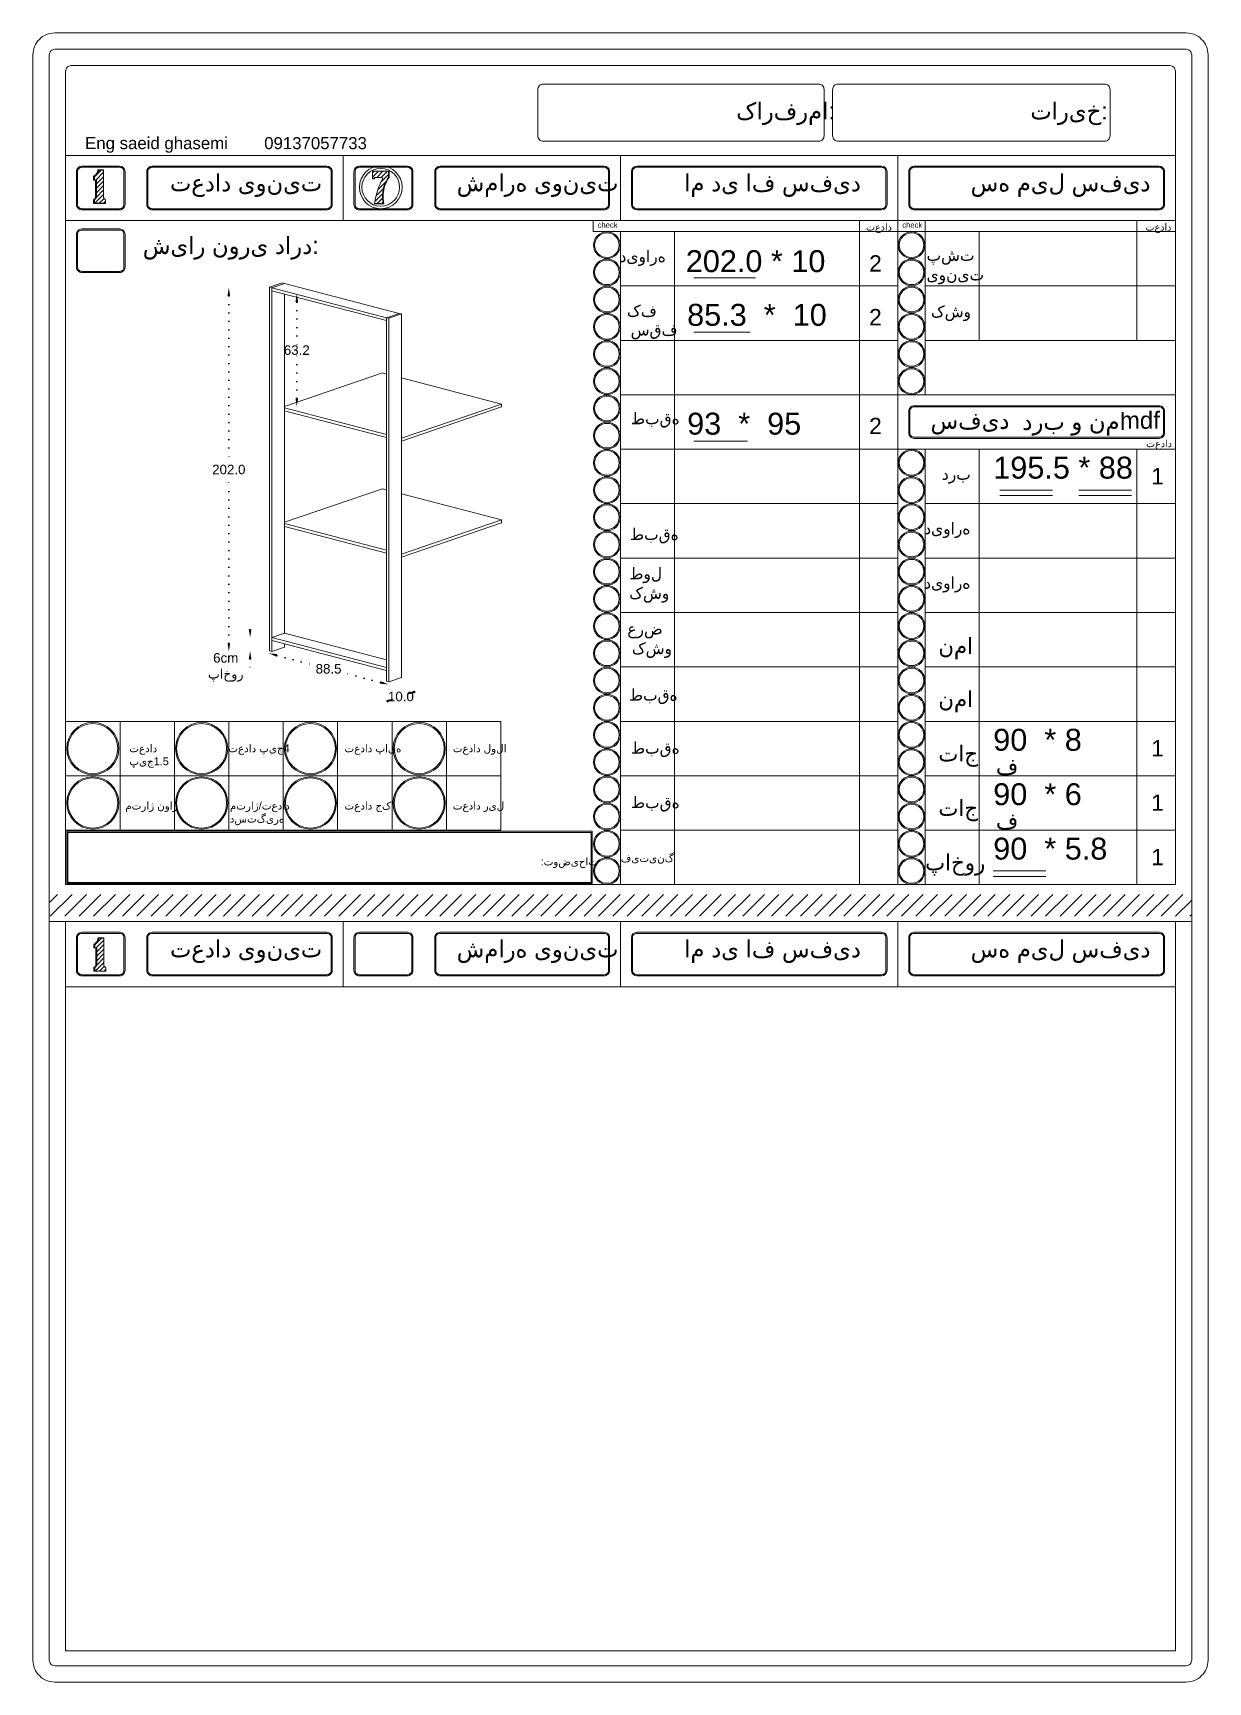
# Model space of a CAD drawing. Header units: inches. Extents: x 168 to 5693, y 62 to 1947.
# Drawn here: x 5261 to 5693, y 1289 to 1895 of the extents above; entities that cross this region are included whole.
import ezdxf

# ---------------------------------------------------------------- set-up
doc = ezdxf.new("R2010")
doc.units = ezdxf.units.IN
doc.header["$MEASUREMENT"] = 0
doc.linetypes.add('ACAD_ISO07W100', pattern=[3, 0, -3])
doc.styles.get("Standard").update_dxf_attribs({"font": 'arial.ttf'})
doc.dimstyles.get("Standard").update_dxf_attribs({"dimtxt": 3.5, "dimasz": 3, "dimexe": 0.18, "dimexo": 0.0625, "dimgap": 0.09, "dimtad": 0, "dimtih": 1, "dimtoh": 1, "dimdec": 1, "dimzin": 0, "dimdsep": 46, "dimtxsty": 'Standard', "dimcen": 0.09, "dimse1": 1, "dimse2": 1, "dimadec": 0, "dimazin": 0, "dimtfac": 1, "dimtdec": 1, "dimtofl": 0, "dimtmove": 0, "dimatfit": 3, "dimfxl": 1, "dimtolj": 1, "dimtzin": 0, "dimarcsym": 0})

msp = doc.modelspace()

# ---------------------------------------------------------------- texts
at = {"lineweight": 20, "attachment_point": 1}
for s, width, gutter_width, heights, insert, char_height in [('{\\fArial|b0|i0|c178|p34;کارفرما:}', 0.2338, 164.79, [0], (5519.55, 1869.54), 6.3113), ('تاریخ:', 0.2338, 164.79, [0], (5627.68, 1869.54), 6.311), ('{\\fArial|b0|i0|c178|p34;Eng saeid ghasemi}', 79.2452, 164.79, [0], (5280.17, 1856.73), 4.4179), ('{\\fArial|b0|i0|c178|p34;09137057733 }', 65.4498, 164.79, [0], (5346.01, 1856.73), 4.4179), ('{\\fArial|b0|i0|c178|p34;تعداد یونیت}', 65.4498, 164.79, [0], (5311.38, 1843.15), 6.3113), ('{\\fArial|b0|i0|c178|p34;شماره یونیت}', 65.4498, 164.79, [0], (5416.8, 1843.15), 6.3113), ('{\\fArial|b0|i0|c178|p34;ام دی اف سفید}', 65.4498, 164.79, [0], (5500.42, 1843.15), 6.3113), ('{\\fArial|b0|i0|c178|p34;سه میل سفید}', 65.4498, 164.79, [0], (5605.74, 1843.15), 6.3113), ('{\\fArial|b0|i0|c178|p34;check}', 65.4498, 164.79, [0], (5468.58, 1825.45), 2.0101), ('{\\fArial|b0|i0|c178|p34;تعداد }', 65.4498, 164.79, [0], (5567.25, 1825.04), 2.6665), ('{\\fArial|b0|i0|c178|p34;check}', 65.4498, 164.79, [0], (5580.58, 1825.45), 2.0101), ('{\\fArial|b0|i0|c178|p34;تعداد }', 65.4498, 164.79, [0], (5670.01, 1825.04), 2.6665), ('{\\fArial|b0|i0|c178|p34;شیار نوری دارد:}', 65.4498, 164.79, [0], (5301.38, 1820.11), 6.3113), ('{\\fArial|b0|i0|c178|p34;شیار نوری دارد:}', 65.4498, 164.79, [0], (5301.38, 1820.11), 6.3113), ('{\\fArial|b0|i0|c178|p34;دیواره }', 17.3175, 247.18, [0], (5476.65, 1815.12), 4.3074), ('202.0 * 10', 61.9823, 462.54, [8.23], (5501, 1815.18), 8.06), ('2{\\fArial|b0|i0|c178|p34; }', 8.5903, 164.79, [0], (5568.39, 1813.31), 6), ('{\\fArial|b0|i0|c178|p34;پشت \\Pیونیت}', 19.3052, 247.18, [0], (5589.51, 1815.57), 4.3074), ('{\\fArial|b0|i0|c178|p34;کف }', 15.3367, 247.18, [0], (5479.39, 1795.12), 4.3074), ('85.3  *  10', 65.2593, 462.54, [0], (5501.5, 1795.45), 8.0603), ('{\\fArial|b0|i0|c178|p34;کشو }', 17.7019, 247.18, [0], (5591.11, 1794.85), 4.3074), ('2{\\fArial|b0|i0|c178|p34; }', 8.5903, 164.79, [0], (5568.39, 1793.58), 6), ('{\\fArial|b0|i0|c178|p34;سقف}', 20.995, 247.18, [0], (5480.74, 1788.15), 4.3074), ('{\\fArial|b0|i0|c178|p34;طبقه}', 16.0176, 247.18, [0], (5480.79, 1755.53), 4.3074), ('93  *  95', 65.2593, 462.54, [0], (5501.5, 1755.45), 8.06), ('2{\\fArial|b0|i0|c178|p34; }', 8.5903, 164.79, [0], (5568.39, 1753.58), 6), ('{\\fArial|b0|i0|c178|p34;سفید}', 43.6183, 164.79, [0], (5591, 1755.85), 6.3113), ('{\\fArial|b0|i0|c178|p34;درب و نما}', 65.4498, 164.79, [0], (5624.75, 1755.45), 6.3113), ('mdf', 37.9785, 164.79, [0], (5660.59, 1755.85), 6.311), ('{\\fArial|b0|i0|c178|p34;تعداد }', 65.4498, 164.79, [0], (5670.23, 1745.48), 2.6665), ('195.5 * 88', 65.2593, 462.54, [8.23], (5614.04, 1739.29), 8.06), ('{\\fArial|b0|i0|c178|p34;درب}', 17.3175, 247.18, [0], (5595.15, 1735.12), 4.3074), ('1{\\fArial|b0|i0|c178|p34; }', 8.5903, 164.79, [0], (5672.1, 1735.15), 6), ('{\\fArial|b0|i0|c178|p34;دیواره }', 17.3175, 247.18, [0], (5588.65, 1715.12), 4.3074), ('{\\fArial|b0|i0|c178|p34;طبقه}', 14.1457, 164.79, [0], (5480.43, 1712.99), 4.3074), ('{\\fArial|b0|i0|c178|p34;طول \\Pکشو}', 17.6756, 164.79, [0], (5480.19, 1698.55), 4.3074), ('{\\fArial|b0|i0|c178|p34;دیواره }', 17.3175, 247.18, [0], (5588.65, 1695.12), 4.3074), ('{\\fArial|b0|i0|c178|p34;عرض \\P کشو}', 18.5758, 164.79, [0], (5479.51, 1678.25), 4.3074), ('{\\fArial|b0|i0|c178|p34;نما}', 11.1787, 164.79, [0], (5593.86, 1672.76), 5.927), ('{\\fArial|b0|i0|c178|p34;طبقه}', 14.2061, 164.79, [0], (5480.05, 1653.94), 4.3074), ('{\\fArial|b0|i0|c178|p34;نما}', 11.1787, 164.79, [0], (5593.86, 1653.22), 5.927), ('90  * 8', 65.2593, 462.54, [8.23], (5614.04, 1639.29), 8.06), ('تعداد \\Pپیچ1.5', 65.4498, 164.79, [0], (5296.41, 1633.57), 2.872), ('تعداد پیچ4', 65.4498, 164.79, [0], (5332.81, 1633.57), 2.872), ('تعداد پایه', 65.4498, 164.79, [0], (5375.53, 1633.57), 2.872), ('تعداد لولا', 65.4498, 164.79, [0], (5415.34, 1633.57), 2.872), ('{\\fArial|b0|i0|c178|p34;طبقه}', 98.1747, 247.18, [0], (5480.79, 1634.45), 4.3074), ('{\\fArial|b0|i0|c178|p34;تاج}', 11.1787, 164.79, [0], (5593.86, 1633.22), 5.927), ('1{\\fArial|b0|i0|c178|p34; }', 8.5903, 164.79, [0], (5672.1, 1635.15), 6), ('{\\fArial|b0|i0|c178|p34;ف}', 8.0088, 346.26, [0], (5615, 1628.57), 6.0339), ('90  * 6', 65.2593, 462.54, [8.23], (5614.04, 1619.29), 8.06), ('متراژ نوار', 65.4498, 164.79, [0], (5294.94, 1612.49), 2.872), ('متراژ/تعداد\\Pدستگیره', 65.4498, 164.79, [0], (5333.38, 1612.49), 2.8716), ('تعداد جک', 65.4498, 164.79, [0], (5375.53, 1612.49), 2.872), ('تعداد ریل', 65.4498, 164.79, [0], (5415.34, 1612.49), 2.872), ('{\\fArial|b0|i0|c178|p34;طبقه}', 98.1747, 247.18, [0], (5480.79, 1614.45), 4.3074), ('{\\fArial|b0|i0|c178|p34;تاج}', 11.1787, 164.79, [0], (5593.86, 1613.22), 5.927), ('1{\\fArial|b0|i0|c178|p34; }', 8.5903, 164.79, [0], (5672.1, 1615.15), 6), ('{\\fArial|b0|i0|c178|p34;ف}', 8.0088, 346.26, [0], (5615, 1608.57), 6.0339), ('{\\fArial|b0|i0|c178|p34;فیتینگ}', 65.4498, 164.79, [0], (5477.06, 1593.2), 2.8716), ('{\\fArial|b0|i0|c178|p34;فیتینگ}', 65.4498, 164.79, [0], (5477.06, 1593.2), 2.8716), ('90  * 5.8', 65.2593, 462.54, [8.23], (5614.04, 1599.29), 8.06), ('1{\\fArial|b0|i0|c178|p34; }', 8.5903, 164.79, [0], (5672.1, 1595.15), 6), (':توضیحات', 65.4498, 164.79, [0], (5447.64, 1591.96), 2.872), ('{\\fArial|b0|i0|c178|p34;پاخور}', 11.1787, 164.79, [0], (5589, 1593.22), 5.927), ('{\\fArial|b0|i0|c178|p34;تعداد یونیت}', 65.4498, 164.79, [0], (5311.38, 1561.63), 6.3113), ('{\\fArial|b0|i0|c178|p34;شماره یونیت}', 65.4498, 164.79, [0], (5416.8, 1561.63), 6.3113), ('{\\fArial|b0|i0|c178|p34;ام دی اف سفید}', 65.4498, 164.79, [0], (5500.42, 1561.63), 6.3113), ('{\\fArial|b0|i0|c178|p34;سه میل سفید}', 65.4498, 164.79, [0], (5605.74, 1561.63), 6.3113)]:
    msp.add_mtext_dynamic_manual_height_columns(s, width=width, gutter_width=gutter_width, heights=heights, dxfattribs=dict(at, insert=insert, char_height=char_height))

# ---------------------------------------------------------------- blocks, each defined once
blk = doc.blocks.new('*D277')
at = {"color": 0, "linetype": 'ACAD_ISO07W100', "lineweight": -2, "transparency": 16777216}
for p, q in [((5340.83, 1675.82), (5340.83, 1678.82)), ((5340.83, 1661.86), (5337.83, 1661.86)), ((5340.83, 1664.86), (5340.83, 1661.86))]:
    blk.add_line(p, q, dxfattribs=at)
at = {"color": 0, "transparency": 16777216}
for points in [[(5340.33, 1675.82), (5341.33, 1675.82), (5340.83, 1672.82)], [(5340.33, 1664.86), (5341.33, 1664.86), (5340.83, 1667.86)]]:
    blk.add_solid(points, dxfattribs=at)
at = {"layer": 'Defpoints', "color": 0, "transparency": 16777216}
for p in [(5348.84, 1672.82, 9.24), (5340.83, 1667.86), (5348.84, 1667.86, 9.24)]:
    blk.add_point(p, dxfattribs=at)
at = {"color": 0, "lineweight": 20, "transparency": 16777216, "insert": (5331.86, 1661.86), "char_height": 3.5, "attachment_point": 5}
blk.add_mtext('\\A1;6cm\\P{\\fArial|b0|i0|c178|p34;پاخور}', dxfattribs=at)
blk = doc.blocks.new('*D278')
at = {"color": 0, "linetype": 'ACAD_ISO07W100', "lineweight": -2, "transparency": 16777216}
for p, q in [((5333, 1798.37), (5333, 1736.44)), ((5333, 1670.75), (5333, 1732.68))]:
    blk.add_line(p, q, dxfattribs=at)
at = {"color": 0, "transparency": 16777216}
for points in [[(5332.5, 1798.37), (5333.5, 1798.37), (5333, 1801.37)], [(5332.5, 1670.75), (5333.5, 1670.75), (5333, 1667.75)]]:
    blk.add_solid(points, dxfattribs=at)
at = {"layer": 'Defpoints', "color": 0, "transparency": 16777216}
for p in [(5333, 1801.37), (5348.84, 1801.37), (5348.84, 1667.75)]:
    blk.add_point(p, dxfattribs=at)
at = {"color": 0, "lineweight": 20, "transparency": 16777216, "insert": (5333, 1734.56), "char_height": 3.5, "attachment_point": 5}
blk.add_mtext('\\A1;202.0', dxfattribs=at)
blk = doc.blocks.new('*D279')
at = {"color": 0, "linetype": 'ACAD_ISO07W100', "lineweight": -2, "transparency": 16777216}
for p, q in [((5350.66, 1666.28), (5365.03, 1662.53)), ((5388.71, 1656.36), (5374.34, 1660.1))]:
    blk.add_line(p, q, dxfattribs=at)
at = {"color": 0, "transparency": 16777216}
for points in [[(5350.79, 1666.76), (5350.53, 1665.79), (5347.76, 1667.03)], [(5388.84, 1656.84), (5388.58, 1655.87), (5391.61, 1655.6)]]:
    blk.add_solid(points, dxfattribs=at)
at = {"layer": 'Defpoints', "color": 0, "transparency": 16777216}
for p in [(5348, 1667.97), (5391.61, 1655.6), (5391.86, 1656.53)]:
    blk.add_point(p, dxfattribs=at)
at = {"color": 0, "lineweight": 20, "transparency": 16777216, "insert": (5369.68, 1661.32), "char_height": 3.5, "attachment_point": 5}
blk.add_mtext('\\A1;88.5', dxfattribs=at)
blk = doc.blocks.new('*D280')
at = {"color": 0, "linetype": 'ACAD_ISO07W100', "lineweight": -2, "transparency": 16777216}
for p, q in [((5358, 1796.1), (5358, 1780.32)), ((5358, 1760.77), (5358, 1776.56))]:
    blk.add_line(p, q, dxfattribs=at)
at = {"color": 0, "transparency": 16777216}
for points in [[(5357.5, 1796.1), (5358.5, 1796.1), (5358, 1799.1)], [(5357.5, 1760.77), (5358.5, 1760.77), (5358, 1757.77)]]:
    blk.add_solid(points, dxfattribs=at)
at = {"layer": 'Defpoints', "color": 0, "transparency": 16777216}
for p in [(5353.45, 1799.1), (5358, 1799.1), (5353.45, 1757.77)]:
    blk.add_point(p, dxfattribs=at)
at = {"color": 0, "lineweight": 20, "transparency": 16777216, "insert": (5358, 1778.44), "char_height": 3.5, "attachment_point": 5}
blk.add_mtext('\\A1;63.2', dxfattribs=at)
blk = doc.blocks.new('*D291')
at = {"color": 0, "linetype": 'ACAD_ISO07W100', "lineweight": -2, "transparency": 16777216}
for p, q in [((5391.12, 1649.39), (5388.29, 1648.42)), ((5401.41, 1652.91), (5404.25, 1653.88))]:
    blk.add_line(p, q, dxfattribs=at)
at = {"color": 0, "transparency": 16777216}
for points in [[(5390.96, 1649.87), (5391.29, 1648.92), (5393.96, 1650.36)], [(5401.25, 1653.38), (5401.57, 1652.43), (5398.57, 1651.94)]]:
    blk.add_solid(points, dxfattribs=at)
at = {"layer": 'Defpoints', "color": 0, "transparency": 16777216}
for p in [(5391.86, 1656.53), (5396.46, 1658.11), (5393.96, 1650.36)]:
    blk.add_point(p, dxfattribs=at)
at = {"color": 0, "lineweight": 20, "transparency": 16777216, "insert": (5396.27, 1651.15), "char_height": 3.5, "width": 12.8288, "attachment_point": 5}
blk.add_mtext('\\A1;10.0', dxfattribs=at)

# ---------------------------------------------------------------- dimensions: what is measured, and where the dimension line sits
at = {"lineweight": 20}
for base, p1, p2, angle, text, picture, middle in [((5333, 1801.37), (5348.84, 1667.75), (5348.84, 1801.37), 270, '202.0', '*D278', (5333, 1734.56)), ((5358, 1799.1), (5353.45, 1757.77), (5353.45, 1799.1), 90, '63.2', '*D280', (5358, 1778.44))]:
    dim = msp.add_linear_dim(base=base, p1=p1, p2=p2, angle=angle, text=text, dimstyle='Standard', dxfattribs=at)
    dim.commit()
    dim.dimension.update_dxf_attribs({"geometry": picture, "text_midpoint": middle})
for p1, p2, distance, text, picture, middle in [((5348.84, 1672.82), (5348.84, 1667.86), -8.01, '6cm\\P{\\fArial|b0|i0|c178|p34;پاخور}', '*D277', (5331.86, 1661.86, -9.24)), ((5348, 1667.97), (5391.86, 1656.53), -0.97, '88.5', '*D279', (5369.68, 1661.32))]:
    dim = msp.add_aligned_dim(p1=p1, p2=p2, distance=distance, text=text, dimstyle='Standard', dxfattribs=at)
    dim.commit()
    dim.dimension.update_dxf_attribs({"geometry": picture, "text_midpoint": middle})
dim = msp.add_linear_dim(base=(5393.96, 1650.36), p1=(5396.46, 1658.11), p2=(5391.86, 1656.53), angle=198.85575, text='10.0', dimstyle='Standard', dxfattribs=at)
dim.commit()
dim.dimension.update_dxf_attribs({"geometry": '*D291', "text_midpoint": (5396.27, 1651.15), "dimtype": 161})

# ---------------------------------------------------------------- hatches: boundary and pattern name
at = {"lineweight": 20}
h = msp.add_hatch(dxfattribs=at)
h.set_pattern_fill('ANSI31', color=256, scale=9.218651)
h.set_pattern_definition([(45, (4537.7399, 2383.63), (-0.8148213, 0.8148213), [])])
h.paths.add_polyline_path([(5287.51, 1833.88), (5287.42, 1833.92), (5287.33, 1833.98), (5287.25, 1834.04), (5287.18, 1834.11), (5287.12, 1834.19), (5287.07, 1834.28), (5287.03, 1834.37), (5287, 1834.46), (5286.98, 1834.56), (5286.98, 1834.66), (5286.98, 1844.59), (5285.12, 1844.59), (5285.09, 1844.36), (5285.04, 1844.13), (5284.97, 1843.9), (5284.89, 1843.69), (5284.78, 1843.48), (5284.66, 1843.28), (5284.52, 1843.09), (5284.37, 1842.92), (5284.2, 1842.76), (5284.01, 1842.61), (5283.82, 1842.48), (5283.61, 1842.37), (5283.61, 1840.96), (5284.02, 1840.96), (5284.33, 1840.94), (5284.33, 1834.7), (5284.31, 1834.6), (5284.29, 1834.51), (5284.26, 1834.42), (5284.22, 1834.33), (5284.16, 1834.25), (5284.1, 1834.17), (5284.04, 1834.1), (5283.96, 1834.04), (5283.88, 1833.98), (5283.8, 1833.94), (5283.71, 1833.9), (5283.61, 1833.87), (5283.61, 1832.45), (5287.7, 1832.45), (5287.7, 1833.83), (5287.6, 1833.85)])
h = msp.add_hatch(dxfattribs=at)
h.set_pattern_fill('ANSI31', color=256, scale=9.218651)
h.set_pattern_definition([(45, (4748.5564, 2384.5657), (-0.8148213, 0.8148213), [])])
h.paths.add_polyline_path([(5389.6, 1836.49), (5389.73, 1837.32), (5389.92, 1838.14), (5390.16, 1838.94), (5390.47, 1839.72), (5390.82, 1840.48), (5391.23, 1841.21), (5391.69, 1841.91), (5391.69, 1844.18), (5385.82, 1844.18), (5385.82, 1841.42), (5386.34, 1841.42), (5386.35, 1841.49), (5386.39, 1841.62), (5386.47, 1841.74), (5386.57, 1841.83), (5386.69, 1841.89), (5386.73, 1841.89), (5386.66, 1841.87), (5386.6, 1841.84), (5386.54, 1841.8), (5386.49, 1841.76), (5386.45, 1841.71), (5386.41, 1841.65), (5386.38, 1841.59), (5386.36, 1841.52), (5386.34, 1841.46), (5386.34, 1841.42), (5386.52, 1841.42), (5386.53, 1841.52), (5386.57, 1841.65), (5386.65, 1841.77), (5386.76, 1841.86), (5386.88, 1841.92), (5386.98, 1841.94), (5387.05, 1841.95), (5389.02, 1841.95), (5389.15, 1841.92), (5389.27, 1841.86), (5389.37, 1841.77), (5389.45, 1841.65), (5389.49, 1841.52), (5389.5, 1841.42), (5389.15, 1840.69), (5388.82, 1839.96), (5388.5, 1839.22), (5388.21, 1838.47), (5387.93, 1837.72), (5387.68, 1836.95), (5387.44, 1836.19), (5387.22, 1835.41), (5387.01, 1834.63), (5386.83, 1833.85), (5386.67, 1833.06), (5386.53, 1832.33), (5389.82, 1832.33), (5389.66, 1833.15), (5389.56, 1833.99), (5389.51, 1834.82), (5389.52, 1835.66)])
h = msp.add_hatch(dxfattribs=at)
h.set_pattern_fill('ANSI31', color=256, scale=30)
h.set_pattern_definition([(45, (3064.782, 1282.2905), (-2.6516504, 2.6516504), [])])
h.paths.add_polyline_path([(5687, 1578.39), (5267, 1578.39), (5267, 1570.39), (5687, 1570.39)])
h = msp.add_hatch(dxfattribs=at)
h.set_pattern_fill('ANSI31', color=256, scale=9.218651)
h.set_pattern_definition([(45, (4537.8445, 2101.4145), (-0.8148213, 0.8148213), [])])
h.paths.add_polyline_path([(5287.61, 1551.66), (5287.52, 1551.71), (5287.44, 1551.76), (5287.36, 1551.82), (5287.29, 1551.89), (5287.23, 1551.97), (5287.18, 1552.06), (5287.14, 1552.15), (5287.11, 1552.25), (5287.09, 1552.35), (5287.08, 1552.45), (5287.08, 1562.37), (5285.22, 1562.37), (5285.19, 1562.14), (5285.14, 1561.91), (5285.08, 1561.69), (5284.99, 1561.47), (5284.89, 1561.26), (5284.76, 1561.06), (5284.62, 1560.88), (5284.47, 1560.7), (5284.3, 1560.54), (5284.12, 1560.4), (5283.92, 1560.27), (5283.72, 1560.15), (5283.72, 1558.75), (5284.12, 1558.75), (5284.43, 1558.73), (5284.43, 1552.49), (5284.42, 1552.39), (5284.4, 1552.29), (5284.36, 1552.2), (5284.32, 1552.12), (5284.27, 1552.03), (5284.21, 1551.96), (5284.14, 1551.89), (5284.07, 1551.82), (5283.99, 1551.77), (5283.9, 1551.72), (5283.81, 1551.69), (5283.72, 1551.66), (5283.72, 1550.23), (5287.8, 1550.23), (5287.8, 1551.61), (5287.71, 1551.63)])

# ---------------------------------------------------------------- linework, layer by layer
for p, q in [((5273, 1582.03), (5273, 1881)), ((5681, 1850.03), (5273, 1850.03)), ((5273, 1671.05), (5273, 1850.03)), ((5375, 1826.03), (5375, 1850.03)), ((5477, 1826.03), (5477, 1850.03)), ((5477, 1850.03), (5477, 1830.03)), ((5579, 1826.03), (5579, 1850.03)), ((5277, 1832.03), (5277, 1844.03)), ((5292.85, 1846.03), (5279, 1846.03)), ((5283.61, 1842.37), (5283.61, 1840.96)), ((5294.85, 1844.03), (5294.85, 1832.03)), ((5302.85, 1832.03), (5302.85, 1844.03)), ((5369, 1846.03), (5304.85, 1846.03)), ((5371, 1832.03), (5371, 1844.03)), ((5379, 1844.03), (5379, 1832.03)), ((5398.71, 1846.03), (5381, 1846.03)), ((5400.71, 1832.03), (5400.71, 1844.03)), ((5408.71, 1832.03), (5408.71, 1844.03)), ((5471, 1846.03), (5410.71, 1846.03)), ((5473, 1844.03), (5473, 1832.03)), ((5481, 1832.03), (5481, 1844.03)), ((5573, 1846.03), (5483, 1846.03)), ((5575, 1844.03), (5575, 1832.03)), ((5583, 1832.03), (5583, 1844.03)), ((5675, 1846.03), (5585, 1846.03)), ((5677, 1832.03), (5677, 1844.03)), ((5283.61, 1832.45), (5287.7, 1832.45)), ((5386.53, 1832.33), (5389.82, 1832.33)), ((5273, 1826.03), (5681, 1826.03)), ((5273, 1826.03), (5681, 1826.03)), ((5279, 1830.03), (5292.85, 1830.03)), ((5369, 1830.03), (5304.85, 1830.03)), ((5381, 1830.03), (5398.71, 1830.03)), ((5471, 1830.03), (5410.71, 1830.03)), ((5467, 1826.03), (5467, 1822.03)), ((5483, 1830.03), (5573, 1830.03)), ((5564.83, 1582.03), (5564.83, 1826.03)), ((5579, 1826.03), (5579, 1802.03)), ((5585, 1830.03), (5675, 1830.03)), ((5589, 1826.03), (5589, 1802.03)), ((5589, 1826.03), (5589, 1802.03)), ((5666.78, 1782.03), (5666.78, 1826.03)), ((5681, 1830.03), (5681, 1582.03)), ((5467, 1822.03), (5681, 1822.03)), ((5477, 1666.03), (5477, 1822.03)), ((5477, 1662.03), (5477, 1822.03)), ((5477, 1822.03), (5477, 1802.03)), ((5477, 1666.03), (5477, 1822.03)), ((5477, 1582.03), (5477, 1822.03)), ((5477, 1822.03), (5477, 1802.03)), ((5496.81, 1822.03), (5496.81, 1582.03)), ((5579, 1666.03), (5579, 1822.03)), ((5579, 1582.03), (5579, 1822.03)), ((5589, 1782.03), (5589, 1822.03)), ((5589, 1762.03), (5589, 1822.03)), ((5589, 1762.03), (5589, 1822.03)), ((5589, 1822.03), (5589, 1802.03)), ((5589, 1782.03), (5589, 1822.03)), ((5589, 1822.03), (5589, 1802.03)), ((5608.81, 1822.03), (5608.81, 1782.03)), ((5477, 1802.03), (5579, 1802.03)), ((5504.02, 1805.03), (5526.67, 1805.03)), ((5589, 1802.03), (5681, 1802.03)), ((5477, 1782.03), (5579, 1782.03)), ((5504.02, 1785.03), (5524.67, 1785.03)), ((5681, 1782.03), (5589, 1782.03)), ((5681, 1782.03), (5661, 1782.03)), ((5477, 1762.03), (5681, 1762.03)), ((5675, 1758.03), (5585, 1758.03)), ((5583, 1748.03), (5583, 1756.03)), ((5677, 1756.03), (5677, 1748.03)), ((5675, 1746.03), (5585, 1746.03)), ((5477, 1742.03), (5579, 1742.03)), ((5504.02, 1745.03), (5523.67, 1745.03)), ((5681, 1742.03), (5579, 1742.03)), ((5589, 1642.03), (5589, 1742.03)), ((5589, 1666.03), (5589, 1742.03)), ((5589, 1662.03), (5589, 1742.03)), ((5608.81, 1742.03), (5608.81, 1642.03)), ((5666.78, 1742.03), (5666.78, 1582.03)), ((5477, 1722.03), (5579, 1722.03)), ((5477, 1722.03), (5496.81, 1722.03)), ((5477, 1722.03), (5579, 1722.03)), ((5545.51, 1722.03), (5579, 1722.03)), ((5589, 1722.03), (5681, 1722.03)), ((5589, 1622.03), (5589, 1722.03)), ((5608.81, 1722.03), (5608.81, 1622.03)), ((5616.5, 1727.05), (5635.84, 1727.05)), ((5616.5, 1725.03), (5635.84, 1725.03)), ((5645.5, 1727.05), (5664.84, 1727.05)), ((5645.5, 1725.03), (5664.84, 1725.03)), ((5477, 1702.03), (5496.81, 1702.03)), ((5477, 1702.03), (5579, 1702.03)), ((5589, 1702.03), (5681, 1702.03)), ((5589, 1702.03), (5681, 1702.03)), ((5589, 1602.03), (5589, 1702.03)), ((5608.81, 1702.03), (5608.81, 1602.03)), ((5477, 1682.03), (5579, 1682.03)), ((5589, 1682.03), (5589, 1662.03)), ((5589, 1682.03), (5681, 1682.03)), ((5589, 1582.03), (5589, 1682.03)), ((5608.81, 1682.03), (5608.81, 1582.03)), ((5477, 1662.03), (5579, 1662.03)), ((5564.83, 1662.03), (5579, 1662.03)), ((5589, 1662.03), (5681, 1662.03)), ((5589, 1662.03), (5589, 1642.03)), ((5273, 1642.03), (5433, 1642.03)), ((5273, 1642.03), (5273, 1602.03)), ((5273, 1642.03), (5273, 1602.03)), ((5293, 1642.03), (5293, 1602.03)), ((5313, 1642.03), (5313, 1602.03)), ((5333, 1642.03), (5333, 1602.03)), ((5353, 1642.03), (5353, 1602.03)), ((5373, 1642.03), (5373, 1602.03)), ((5393, 1642.03), (5393, 1602.03)), ((5413, 1642.03), (5413, 1602.03)), ((5433, 1642.03), (5433, 1602.03)), ((5477, 1642.03), (5579, 1642.03)), ((5564.83, 1642.03), (5579, 1642.03)), ((5589, 1642.03), (5681, 1642.03)), ((5589, 1642.03), (5681, 1642.03)), ((5589, 1642.03), (5589, 1622.03)), ((5273, 1622.03), (5433, 1622.03)), ((5477, 1622.03), (5579, 1622.03)), ((5477, 1622.03), (5579, 1622.03)), ((5564.83, 1622.03), (5579, 1622.03)), ((5589, 1622.03), (5681, 1622.03)), ((5589, 1622.03), (5681, 1622.03)), ((5589, 1622.03), (5589, 1602.03)), ((5273, 1602.03), (5433, 1602.03)), ((5477, 1602.03), (5579, 1602.03)), ((5477, 1602.03), (5579, 1602.03)), ((5564.83, 1602.03), (5579, 1602.03)), ((5589, 1602.03), (5681, 1602.03)), ((5589, 1602.03), (5681, 1602.03)), ((5589, 1602.03), (5589, 1582.03)), ((5467, 1582.03), (5273, 1582.03)), ((5467, 1582.03), (5273, 1582.03)), ((5467, 1582.03), (5579, 1582.03)), ((5467, 1582.03), (5681, 1582.03)), ((5467, 1582.03), (5579, 1582.03)), ((5467, 1582.03), (5681, 1582.03)), ((5614, 1587.05), (5633.34, 1587.05)), ((5614, 1585.03), (5633.34, 1585.03)), ((5267, 1568.52), (5687, 1568.52)), ((5681, 1568.52), (5273, 1568.52)), ((5273, 1300.52), (5273, 1568.52)), ((5292.85, 1564.52), (5279, 1564.52)), ((5369, 1564.52), (5304.85, 1564.52)), ((5375, 1544.52), (5375, 1568.52)), ((5398.71, 1564.52), (5381, 1564.52)), ((5471, 1564.52), (5410.71, 1564.52)), ((5477, 1544.52), (5477, 1568.52)), ((5477, 1568.52), (5477, 1548.52)), ((5573, 1564.52), (5483, 1564.52)), ((5579, 1544.52), (5579, 1568.52)), ((5675, 1564.52), (5585, 1564.52)), ((5681, 1568.52), (5681, 1300.52)), ((5277, 1550.52), (5277, 1562.52)), ((5283.72, 1560.15), (5283.72, 1558.75)), ((5294.85, 1562.52), (5294.85, 1550.52)), ((5302.85, 1550.52), (5302.85, 1562.52)), ((5371, 1550.52), (5371, 1562.52)), ((5379, 1562.52), (5379, 1550.52)), ((5400.71, 1550.52), (5400.71, 1562.52)), ((5408.71, 1550.52), (5408.71, 1562.52)), ((5473, 1562.52), (5473, 1550.52)), ((5481, 1550.52), (5481, 1562.52)), ((5575, 1562.52), (5575, 1550.52)), ((5583, 1550.52), (5583, 1562.52)), ((5677, 1550.52), (5677, 1562.52)), ((5279, 1548.52), (5292.85, 1548.52)), ((5283.72, 1550.23), (5287.8, 1550.23)), ((5369, 1548.52), (5304.85, 1548.52)), ((5381, 1548.52), (5398.71, 1548.52)), ((5471, 1548.52), (5410.71, 1548.52)), ((5483, 1548.52), (5573, 1548.52)), ((5585, 1548.52), (5675, 1548.52)), ((5273, 1544.52), (5681, 1544.52)), ((5273, 1360.52), (5273, 1320.52)), ((5467, 1300.52), (5273, 1300.52)), ((5467, 1300.52), (5579, 1300.52)), ((5467, 1300.52), (5681, 1300.52))]:
    msp.add_line(p, q, dxfattribs=at)
at = {"linetype": 'Continuous', "lineweight": 20, "extrusion": (6.10623e-16, 0.954437, 0.298411)}
for p, q in [((5352.61, 1803.16), (5348, 1801.59)), ((5348, 1801.59), (5348.84, 1801.37)), ((5348, 1801.59), (5348, 1667.97)), ((5348.84, 1801.37), (5353.45, 1802.94)), ((5348.84, 1801.37), (5353.45, 1802.94)), ((5391.01, 1790.38), (5348.84, 1801.37)), ((5348.84, 1801.37), (5348.84, 1800.3)), ((5348.84, 1667.75), (5348.84, 1801.37)), ((5348.84, 1800.3), (5391.01, 1789.31)), ((5353.45, 1802.94), (5352.61, 1803.16)), ((5353.45, 1802.94), (5395.62, 1791.95)), ((5353.45, 1674.39), (5353.45, 1799.1)), ((5395.62, 1791.95), (5391.01, 1790.38)), ((5395.62, 1791.95), (5391.01, 1790.38)), ((5391.01, 1790.38), (5391.01, 1789.31)), ((5391.01, 1790.38), (5391.86, 1790.16)), ((5391.01, 1790.38), (5391.01, 1656.75)), ((5391.86, 1790.16), (5396.46, 1791.73)), ((5391.86, 1656.53), (5391.86, 1790.16)), ((5396.46, 1791.73), (5395.62, 1791.95)), ((5396.46, 1658.11), (5396.46, 1791.73)), ((5353.45, 1757.77), (5389.45, 1770.07)), ((5391.01, 1769.66), (5389.45, 1770.07)), ((5433.31, 1758.63), (5396.46, 1768.24)), ((5433.31, 1758.63), (5396.46, 1746.05)), ((5396.46, 1744.98), (5433.31, 1757.56)), ((5433.31, 1757.56), (5433.31, 1758.63)), ((5353.45, 1757.27), (5391.01, 1747.47)), ((5353.45, 1756.2), (5391.01, 1746.4)), ((5396.46, 1746.05), (5396.46, 1744.98)), ((5353.45, 1715.19), (5389.45, 1727.49)), ((5391.01, 1727.08), (5389.45, 1727.49)), ((5433.31, 1716.05), (5396.46, 1725.66)), ((5433.31, 1716.05), (5396.46, 1703.47)), ((5396.46, 1702.4), (5433.31, 1714.98)), ((5433.31, 1714.98), (5433.31, 1716.05)), ((5353.45, 1714.69), (5391.01, 1704.89)), ((5353.45, 1713.62), (5391.01, 1703.82)), ((5396.46, 1703.47), (5396.46, 1702.4)), ((5348.84, 1672.82), (5353.45, 1674.39)), ((5391.01, 1661.82), (5348.84, 1672.82)), ((5353.45, 1674.39), (5391.01, 1664.6)), ((5348.84, 1667.75), (5348, 1667.97)), ((5348.84, 1671.75), (5391.01, 1660.75)), ((5348.84, 1667.75), (5353.45, 1669.32)), ((5348.84, 1668.82), (5348.84, 1667.75)), ((5353.45, 1669.32), (5353.45, 1670.55)), ((5391.01, 1657.82), (5391.01, 1656.75)), ((5391.86, 1656.53), (5391.01, 1656.75)), ((5396.46, 1658.11), (5391.86, 1656.53))]:
    msp.add_line(p, q, dxfattribs=at)
at = {"lineweight": 20}
for points in [[(5269, 1289), (5685, 1289, 0.414214), (5693, 1297), (5693, 1887, 0.414214), (5685, 1895), (5269, 1895, 0.414214), (5261, 1887), (5261, 1297, 0.414214)], [(5269, 1295), (5685, 1295, 0.414214), (5687, 1297), (5687, 1887, 0.414214), (5685, 1889), (5269, 1889, 0.414214), (5267, 1887), (5267, 1297, 0.414214)], [(5551.85, 1874.25, 0.414214), (5549.85, 1876.25), (5448.61, 1876.25, 0.414214), (5446.61, 1874.25), (5446.61, 1857.21, 0.414214), (5448.61, 1855.21), (5549.85, 1855.21, 0.414214), (5551.85, 1857.21)], [(5556.98, 1855.21), (5654.98, 1855.21, 0.414214), (5656.98, 1857.21), (5656.98, 1874.25, 0.414214), (5654.98, 1876.25), (5556.98, 1876.25, 0.414214), (5554.98, 1874.25), (5554.98, 1857.21, 0.414214)], [(5656.98, 1874.25, 0.414214), (5654.98, 1876.25), (5556.98, 1876.25, 0.414214), (5554.98, 1874.25), (5554.98, 1857.21, 0.414214), (5556.98, 1855.21), (5654.98, 1855.21, 0.414214), (5656.98, 1857.21)], [(5294.85, 1844.03, 0.414214), (5292.85, 1846.03), (5279, 1846.03, 0.414214), (5277, 1844.03), (5277, 1832.03, 0.414214), (5279, 1830.03), (5292.85, 1830.03, 0.414214), (5294.85, 1832.03)], [(5294.45, 1844.03, 0.414214), (5292.85, 1845.63), (5279, 1845.63, 0.414214), (5277.4, 1844.03), (5277.4, 1832.03, 0.414214), (5279, 1830.43), (5292.85, 1830.43, 0.414214), (5294.45, 1832.03)], [(5371, 1844.03, 0.414214), (5369, 1846.03), (5304.85, 1846.03, 0.414214), (5302.85, 1844.03), (5302.85, 1832.03, 0.414214), (5304.85, 1830.03), (5369, 1830.03, 0.414214), (5371, 1832.03)], [(5370.6, 1844.03, 0.414214), (5369, 1845.63), (5304.85, 1845.63, 0.414214), (5303.25, 1844.03), (5303.25, 1832.03, 0.414214), (5304.85, 1830.43), (5369, 1830.43, 0.414214), (5370.6, 1832.03)], [(5400.71, 1844.03, 0.414214), (5398.71, 1846.03), (5381, 1846.03, 0.414214), (5379, 1844.03), (5379, 1832.03, 0.414214), (5381, 1830.03), (5398.71, 1830.03, 0.414214), (5400.71, 1832.03)], [(5400.31, 1844.03, 0.414214), (5398.71, 1845.63), (5381, 1845.63, 0.414214), (5379.4, 1844.03), (5379.4, 1832.03, 0.414214), (5381, 1830.43), (5398.71, 1830.43, 0.414214), (5400.31, 1832.03)], [(5473, 1844.03, 0.414214), (5471, 1846.03), (5410.71, 1846.03, 0.414214), (5408.71, 1844.03), (5408.71, 1832.03, 0.414214), (5410.71, 1830.03), (5471, 1830.03, 0.414214), (5473, 1832.03)], [(5472.6, 1844.03, 0.414214), (5471, 1845.63), (5410.71, 1845.63, 0.414214), (5409.11, 1844.03), (5409.11, 1832.03, 0.414214), (5410.71, 1830.43), (5471, 1830.43, 0.414214), (5472.6, 1832.03)], [(5574.6, 1844.03, 0.414214), (5573, 1845.63), (5483, 1845.63, 0.414214), (5481.4, 1844.03), (5481.4, 1832.03, 0.414214), (5483, 1830.43), (5573, 1830.43, 0.414214), (5574.6, 1832.03)], [(5677, 1844.03, 0.414214), (5675, 1846.03), (5585, 1846.03, 0.414214), (5583, 1844.03), (5583, 1832.03, 0.414214), (5585, 1830.03), (5675, 1830.03, 0.414214), (5677, 1832.03)], [(5676.6, 1844.03, 0.414214), (5675, 1845.63), (5585, 1845.63, 0.414214), (5583.4, 1844.03), (5583.4, 1832.03, 0.414214), (5585, 1830.43), (5675, 1830.43, 0.414214), (5676.6, 1832.03)], [(5294.85, 1820.99, 0.414214), (5292.85, 1822.99), (5279, 1822.99, 0.414214), (5277, 1820.99), (5277, 1808.99, 0.414214), (5279, 1806.99), (5292.85, 1806.99, 0.414214), (5294.85, 1808.99)], [(5294.85, 1820.99, 0.414214), (5292.85, 1822.99), (5279, 1822.99, 0.414214), (5277, 1820.99), (5277, 1808.99, 0.414214), (5279, 1806.99), (5292.85, 1806.99, 0.414214), (5294.85, 1808.99)], [(5294.45, 1820.99, 0.414214), (5292.85, 1822.59), (5279, 1822.59, 0.414214), (5277.4, 1820.99), (5277.4, 1808.99, 0.414214), (5279, 1807.39), (5292.85, 1807.39, 0.414214), (5294.45, 1808.99)], [(5294.45, 1820.99, 0.414214), (5292.85, 1822.59), (5279, 1822.59, 0.414214), (5277.4, 1820.99), (5277.4, 1808.99, 0.414214), (5279, 1807.39), (5292.85, 1807.39, 0.414214), (5294.45, 1808.99)], [(5677, 1756.03, 0.414214), (5675, 1758.03), (5585, 1758.03, 0.414214), (5583, 1756.03), (5583, 1748.03, 0.414214), (5585, 1746.03), (5675, 1746.03, 0.414214), (5677, 1748.03)], [(5676.6, 1756.03, 0.414214), (5675, 1757.63), (5585, 1757.63, 0.414214), (5583.4, 1756.03), (5583.4, 1748.03, 0.414214), (5585, 1746.43), (5675, 1746.43, 0.414214), (5676.6, 1748.03)], [(5294.85, 1562.52, 0.414214), (5292.85, 1564.52), (5279, 1564.52, 0.414214), (5277, 1562.52), (5277, 1550.52, 0.414214), (5279, 1548.52), (5292.85, 1548.52, 0.414214), (5294.85, 1550.52)], [(5294.45, 1562.52, 0.414214), (5292.85, 1564.12), (5279, 1564.12, 0.414214), (5277.4, 1562.52), (5277.4, 1550.52, 0.414214), (5279, 1548.92), (5292.85, 1548.92, 0.414214), (5294.45, 1550.52)], [(5371, 1562.52, 0.414214), (5369, 1564.52), (5304.85, 1564.52, 0.414214), (5302.85, 1562.52), (5302.85, 1550.52, 0.414214), (5304.85, 1548.52), (5369, 1548.52, 0.414214), (5371, 1550.52)], [(5370.6, 1562.52, 0.414214), (5369, 1564.12), (5304.85, 1564.12, 0.414214), (5303.25, 1562.52), (5303.25, 1550.52, 0.414214), (5304.85, 1548.92), (5369, 1548.92, 0.414214), (5370.6, 1550.52)], [(5400.71, 1562.52, 0.414214), (5398.71, 1564.52), (5381, 1564.52, 0.414214), (5379, 1562.52), (5379, 1550.52, 0.414214), (5381, 1548.52), (5398.71, 1548.52, 0.414214), (5400.71, 1550.52)], [(5400.31, 1562.52, 0.414214), (5398.71, 1564.12), (5381, 1564.12, 0.414214), (5379.4, 1562.52), (5379.4, 1550.52, 0.414214), (5381, 1548.92), (5398.71, 1548.92, 0.414214), (5400.31, 1550.52)], [(5473, 1562.52, 0.414214), (5471, 1564.52), (5410.71, 1564.52, 0.414214), (5408.71, 1562.52), (5408.71, 1550.52, 0.414214), (5410.71, 1548.52), (5471, 1548.52, 0.414214), (5473, 1550.52)], [(5472.6, 1562.52, 0.414214), (5471, 1564.12), (5410.71, 1564.12, 0.414214), (5409.11, 1562.52), (5409.11, 1550.52, 0.414214), (5410.71, 1548.92), (5471, 1548.92, 0.414214), (5472.6, 1550.52)], [(5574.6, 1562.52, 0.414214), (5573, 1564.12), (5483, 1564.12, 0.414214), (5481.4, 1562.52), (5481.4, 1550.52, 0.414214), (5483, 1548.92), (5573, 1548.92, 0.414214), (5574.6, 1550.52)], [(5677, 1562.52, 0.414214), (5675, 1564.52), (5585, 1564.52, 0.414214), (5583, 1562.52), (5583, 1550.52, 0.414214), (5585, 1548.52), (5675, 1548.52, 0.414214), (5677, 1550.52)], [(5676.6, 1562.52, 0.414214), (5675, 1564.12), (5585, 1564.12, 0.414214), (5583.4, 1562.52), (5583.4, 1550.52, 0.414214), (5585, 1548.92), (5675, 1548.92, 0.414214), (5676.6, 1550.52)]]:
    msp.add_lwpolyline(points, format="xyb", close=True, dxfattribs=at)
for points in [[(5681, 1682.97), (5681, 1881, 0.414214), (5679, 1883), (5275, 1883, 0.414214), (5273, 1881), (5273, 1682.97)], [(5551.85, 1874.25, 0.414214), (5549.85, 1876.25), (5448.61, 1876.25, 0.414214), (5446.61, 1874.25), (5446.61, 1857.21, 0.414214), (5448.61, 1855.21), (5549.85, 1855.21, 0.414214), (5551.85, 1857.21), (5551.85, 1874.25)]]:
    msp.add_lwpolyline(points, format="xyb", dxfattribs=at)
for points in [[(5283.3, 1832.38), (5287.7, 1832.38), (5287.7, 1832.45), (5287.7, 1833.83), (5287.6, 1833.85), (5287.51, 1833.88), (5287.42, 1833.92), (5287.33, 1833.98), (5287.25, 1834.04), (5287.18, 1834.11), (5287.12, 1834.19), (5287.07, 1834.28), (5287.03, 1834.37), (5287, 1834.46), (5286.98, 1834.56), (5286.98, 1834.66), (5286.98, 1844.59), (5286.98, 1844.65), (5284.81, 1844.65), (5284.79, 1844.41), (5284.74, 1844.18), (5284.67, 1843.95), (5284.58, 1843.74), (5284.48, 1843.52), (5284.35, 1843.32), (5284.21, 1843.13), (5284.06, 1842.96), (5283.89, 1842.8), (5283.7, 1842.65), (5283.5, 1842.52), (5283.3, 1842.41), (5283.3, 1840.96), (5283.61, 1840.96), (5284.02, 1840.96), (5284.02, 1834.66), (5284.01, 1834.56), (5283.98, 1834.47), (5283.95, 1834.38), (5283.91, 1834.29), (5283.85, 1834.2), (5283.79, 1834.13), (5283.73, 1834.06), (5283.65, 1833.99), (5283.57, 1833.94), (5283.48, 1833.89), (5283.39, 1833.85), (5283.3, 1833.83), (5283.3, 1832.38), (5283.61, 1832.45), (5283.61, 1833.87), (5283.71, 1833.9), (5283.8, 1833.94), (5283.88, 1833.98), (5283.96, 1834.04), (5284.04, 1834.1), (5284.1, 1834.17), (5284.16, 1834.25), (5284.22, 1834.33), (5284.26, 1834.42), (5284.29, 1834.51), (5284.31, 1834.6), (5284.33, 1834.7), (5284.33, 1840.94), (5284.02, 1840.96)], [(5283.3, 1842.41), (5283.61, 1842.37), (5283.82, 1842.48), (5284.01, 1842.61), (5284.2, 1842.76), (5284.37, 1842.92), (5284.52, 1843.09), (5284.66, 1843.28), (5284.78, 1843.48), (5284.89, 1843.69), (5284.97, 1843.9), (5285.04, 1844.13), (5285.09, 1844.36), (5285.12, 1844.59)], [(5284.81, 1844.65), (5285.12, 1844.59), (5286.98, 1844.59)], [(5391.93, 1844.23), (5391.69, 1844.18), (5385.82, 1844.18)], [(5391.69, 1844.18), (5391.69, 1841.91), (5391.23, 1841.21), (5390.82, 1840.48), (5390.47, 1839.72), (5390.16, 1838.94), (5389.92, 1838.14), (5389.73, 1837.32), (5389.6, 1836.49), (5389.52, 1835.66), (5389.51, 1834.82), (5389.56, 1833.99), (5389.66, 1833.15), (5389.82, 1832.33), (5390.04, 1832.27), (5389.87, 1833.1), (5389.77, 1833.94), (5389.73, 1834.79), (5389.74, 1835.63), (5389.81, 1836.48), (5389.95, 1837.31), (5390.14, 1838.14), (5390.39, 1838.94), (5390.69, 1839.73), (5391.05, 1840.5), (5391.46, 1841.24), (5391.93, 1841.95), (5391.93, 1844.23), (5385.82, 1844.23), (5385.82, 1844.18), (5385.82, 1841.42), (5386.34, 1841.42), (5386.52, 1841.42), (5386.53, 1841.49), (5386.54, 1841.55), (5386.56, 1841.62), (5386.59, 1841.68), (5386.63, 1841.74), (5386.68, 1841.79), (5386.73, 1841.84), (5386.79, 1841.87), (5386.85, 1841.91), (5386.91, 1841.93), (5386.98, 1841.94), (5387.05, 1841.95), (5388.98, 1841.95), (5389.05, 1841.94), (5389.11, 1841.93), (5389.18, 1841.91), (5389.24, 1841.87), (5389.3, 1841.84), (5389.35, 1841.79), (5389.39, 1841.74), (5389.43, 1841.68), (5389.46, 1841.62), (5389.48, 1841.55), (5389.49, 1841.49), (5389.5, 1841.42), (5389.15, 1840.69), (5388.82, 1839.96), (5388.5, 1839.22), (5388.21, 1838.47), (5387.93, 1837.72), (5387.68, 1836.95), (5387.44, 1836.19), (5387.22, 1835.41), (5387.01, 1834.63), (5386.83, 1833.85), (5386.67, 1833.06), (5386.53, 1832.33), (5386.52, 1832.27), (5390.04, 1832.27)], [(5386.79, 1841.91), (5386.73, 1841.89), (5386.66, 1841.87), (5386.6, 1841.84), (5386.54, 1841.8), (5386.49, 1841.76), (5386.45, 1841.71), (5386.41, 1841.65), (5386.38, 1841.59), (5386.36, 1841.52), (5386.34, 1841.46), (5386.34, 1841.42)], [(5283.4, 1550.17), (5287.8, 1550.17), (5287.8, 1550.23), (5287.8, 1551.61), (5287.71, 1551.63), (5287.61, 1551.66), (5287.52, 1551.71), (5287.44, 1551.76), (5287.36, 1551.82), (5287.29, 1551.89), (5287.23, 1551.97), (5287.18, 1552.06), (5287.14, 1552.15), (5287.11, 1552.25), (5287.09, 1552.35), (5287.08, 1552.45), (5287.08, 1562.37), (5287.08, 1562.43), (5284.92, 1562.43), (5284.89, 1562.2), (5284.84, 1561.96), (5284.78, 1561.74), (5284.69, 1561.52), (5284.58, 1561.31), (5284.46, 1561.11), (5284.32, 1560.92), (5284.16, 1560.74), (5283.99, 1560.58), (5283.81, 1560.43), (5283.61, 1560.3), (5283.4, 1560.19), (5283.4, 1558.75), (5283.72, 1558.75), (5284.12, 1558.75), (5284.12, 1552.45), (5284.11, 1552.35), (5284.09, 1552.25), (5284.05, 1552.16), (5284.01, 1552.07), (5283.96, 1551.99), (5283.9, 1551.91), (5283.83, 1551.84), (5283.76, 1551.78), (5283.67, 1551.72), (5283.59, 1551.68), (5283.5, 1551.64), (5283.4, 1551.61), (5283.4, 1550.17), (5283.72, 1550.23), (5283.72, 1551.66), (5283.81, 1551.69), (5283.9, 1551.72), (5283.99, 1551.77), (5284.07, 1551.82), (5284.14, 1551.89), (5284.21, 1551.96), (5284.27, 1552.03), (5284.32, 1552.12), (5284.36, 1552.2), (5284.4, 1552.29), (5284.42, 1552.39), (5284.43, 1552.49), (5284.43, 1558.73), (5284.12, 1558.75)], [(5283.4, 1560.19), (5283.72, 1560.15), (5283.92, 1560.27), (5284.12, 1560.4), (5284.3, 1560.54), (5284.47, 1560.7), (5284.62, 1560.88), (5284.76, 1561.06), (5284.89, 1561.26), (5284.99, 1561.47), (5285.08, 1561.69), (5285.14, 1561.91), (5285.19, 1562.14), (5285.22, 1562.37)], [(5284.92, 1562.43), (5285.22, 1562.37), (5287.08, 1562.37)]]:
    msp.add_lwpolyline(points, dxfattribs=at)
for points in [[(5273, 1826.03), (5681, 1826.03), (5681, 1582.03), (5273, 1582.03)], [(5273, 1826.03), (5681, 1826.03), (5681, 1582.03), (5273, 1582.03)], [(5466.6, 1601.63), (5273.4, 1601.63), (5273.4, 1582.43), (5466.6, 1582.43)], [(5466.2, 1601.23), (5273.8, 1601.23), (5273.8, 1582.83), (5466.2, 1582.83)]]:
    msp.add_lwpolyline(points, close=True, dxfattribs=at)
for centre, radius in [((5388.86, 1838.29), 7.86), ((5388.86, 1838.29), 6.94), ((5472, 1817.03), 4.92), ((5472, 1817.03), 4.52), ((5584, 1817.03), 4.92), ((5584, 1817.03), 4.52), ((5472, 1807.03), 4.92), ((5584, 1807.03), 4.92), ((5472, 1807.03), 4.52), ((5584, 1807.03), 4.52), ((5472, 1797.03), 4.92), ((5472, 1797.03), 4.52), ((5584, 1797.03), 4.92), ((5584, 1797.03), 4.52), ((5472, 1787.03), 4.92), ((5472, 1787.03), 4.52), ((5584, 1787.03), 4.92), ((5584, 1787.03), 4.52), ((5472, 1777.03), 4.92), ((5584, 1777.03), 4.92), ((5472, 1777.03), 4.52), ((5584, 1777.03), 4.52), ((5472, 1767.03), 4.92), ((5472, 1767.03), 4.52), ((5584, 1767.03), 4.92), ((5584, 1767.03), 4.52), ((5472, 1757.03), 4.92), ((5472, 1757.03), 4.52), ((5472, 1747.03), 4.92), ((5472, 1747.03), 4.52), ((5472, 1737.03), 4.92), ((5472, 1737.03), 4.52), ((5584, 1737.03), 4.92), ((5584, 1737.03), 4.52), ((5472, 1727.03), 4.92), ((5472, 1727.03), 4.52), ((5584, 1727.03), 4.92), ((5584, 1727.03), 4.52), ((5472, 1717.03), 4.92), ((5472, 1717.03), 4.52), ((5584, 1717.03), 4.92), ((5584, 1717.03), 4.52), ((5472, 1707.03), 4.92), ((5472, 1707.03), 4.52), ((5584, 1707.03), 4.92), ((5584, 1707.03), 4.52), ((5472, 1697.03), 4.92), ((5472, 1697.03), 4.52), ((5584, 1697.03), 4.92), ((5584, 1697.03), 4.52), ((5472, 1687.03), 4.92), ((5472, 1687.03), 4.52), ((5584, 1687.03), 4.92), ((5584, 1687.03), 4.52), ((5472, 1677.03), 4.92), ((5472, 1677.03), 4.52), ((5584, 1677.03), 4.92), ((5584, 1677.03), 4.52), ((5472, 1667.03), 4.92), ((5472, 1667.03), 4.52), ((5584, 1667.03), 4.92), ((5584, 1667.03), 4.52), ((5472, 1657.03), 4.92), ((5472, 1657.03), 4.52), ((5584, 1657.03), 4.92), ((5584, 1657.03), 4.52), ((5472, 1647.03), 4.92), ((5472, 1647.03), 4.52), ((5584, 1647.03), 4.92), ((5584, 1647.03), 4.52), ((5283, 1632.03), 9.6), ((5283, 1632.03), 9.2), ((5323, 1632.03), 9.6), ((5323, 1632.03), 9.2), ((5363, 1632.03), 9.6), ((5363, 1632.03), 9.2), ((5403, 1632.03), 9.6), ((5403, 1632.03), 9.2), ((5472, 1637.03), 4.92), ((5472, 1637.03), 4.52), ((5584, 1637.03), 4.92), ((5584, 1637.03), 4.52), ((5472, 1627.03), 4.92), ((5472, 1627.03), 4.52), ((5584, 1627.03), 4.92), ((5584, 1627.03), 4.52), ((5283, 1612.03), 9.6), ((5283, 1612.03), 9.2), ((5323, 1612.03), 9.6), ((5323, 1612.03), 9.2), ((5363, 1612.03), 9.6), ((5363, 1612.03), 9.2), ((5403, 1612.03), 9.6), ((5403, 1612.03), 9.2), ((5472, 1617.03), 4.92), ((5472, 1617.03), 4.52), ((5584, 1617.03), 4.92), ((5584, 1617.03), 4.52), ((5472, 1607.03), 4.92), ((5472, 1607.03), 4.52), ((5584, 1607.03), 4.92), ((5584, 1607.03), 4.52), ((5472, 1597.03), 4.92), ((5472, 1597.03), 4.52), ((5584, 1597.03), 4.92), ((5584, 1597.03), 4.52), ((5472, 1587.03), 4.92), ((5472, 1587.03), 4.52), ((5584, 1587.03), 4.92), ((5584, 1587.03), 4.52)]:
    msp.add_circle(centre, radius, dxfattribs=at)
for centre, start, end in [((5279, 1844.03), 90, 180), ((5292.85, 1844.03), 0, 90), ((5304.85, 1844.03), 90, 180), ((5369, 1844.03), 0, 90), ((5381, 1844.03), 90, 180), ((5398.71, 1844.03), 0, 90), ((5410.71, 1844.03), 90, 180), ((5471, 1844.03), 0, 90), ((5483, 1844.03), 90, 180), ((5573, 1844.03), 0, 90), ((5585, 1844.03), 90, 180), ((5675, 1844.03), 0, 90), ((5279, 1832.03), 180, 270), ((5292.85, 1832.03), 270, 0), ((5304.85, 1832.03), 180, 270), ((5369, 1832.03), 270, 0), ((5381, 1832.03), 180, 270), ((5398.71, 1832.03), 270, 0), ((5410.71, 1832.03), 180, 270), ((5471, 1832.03), 270, 0), ((5483, 1832.03), 180, 270), ((5573, 1832.03), 270, 0), ((5585, 1832.03), 180, 270), ((5675, 1832.03), 270, 0), ((5585, 1756.03), 90, 180), ((5675, 1756.03), 0, 90), ((5585, 1748.03), 180, 270), ((5675, 1748.03), 270, 0), ((5279, 1562.52), 90, 180), ((5292.85, 1562.52), 0, 90), ((5304.85, 1562.52), 90, 180), ((5369, 1562.52), 0, 90), ((5381, 1562.52), 90, 180), ((5398.71, 1562.52), 0, 90), ((5410.71, 1562.52), 90, 180), ((5471, 1562.52), 0, 90), ((5483, 1562.52), 90, 180), ((5573, 1562.52), 0, 90), ((5585, 1562.52), 90, 180), ((5675, 1562.52), 0, 90), ((5279, 1550.52), 180, 270), ((5292.85, 1550.52), 270, 0), ((5304.85, 1550.52), 180, 270), ((5369, 1550.52), 270, 0), ((5381, 1550.52), 180, 270), ((5398.71, 1550.52), 270, 0), ((5410.71, 1550.52), 180, 270), ((5471, 1550.52), 270, 0), ((5483, 1550.52), 180, 270), ((5573, 1550.52), 270, 0), ((5585, 1550.52), 180, 270), ((5675, 1550.52), 270, 0)]:
    msp.add_arc(centre, 2, start, end, dxfattribs=at)

msp.set_redraw_order([(e.dxf.handle, doc.entitydb.next_handle()) for e in msp.query("TEXT MTEXT ATTDEF DIMENSION ARC_DIMENSION")])  # texts and dimensions are drawn at this point

doc.saveas('drawing.dxf')
